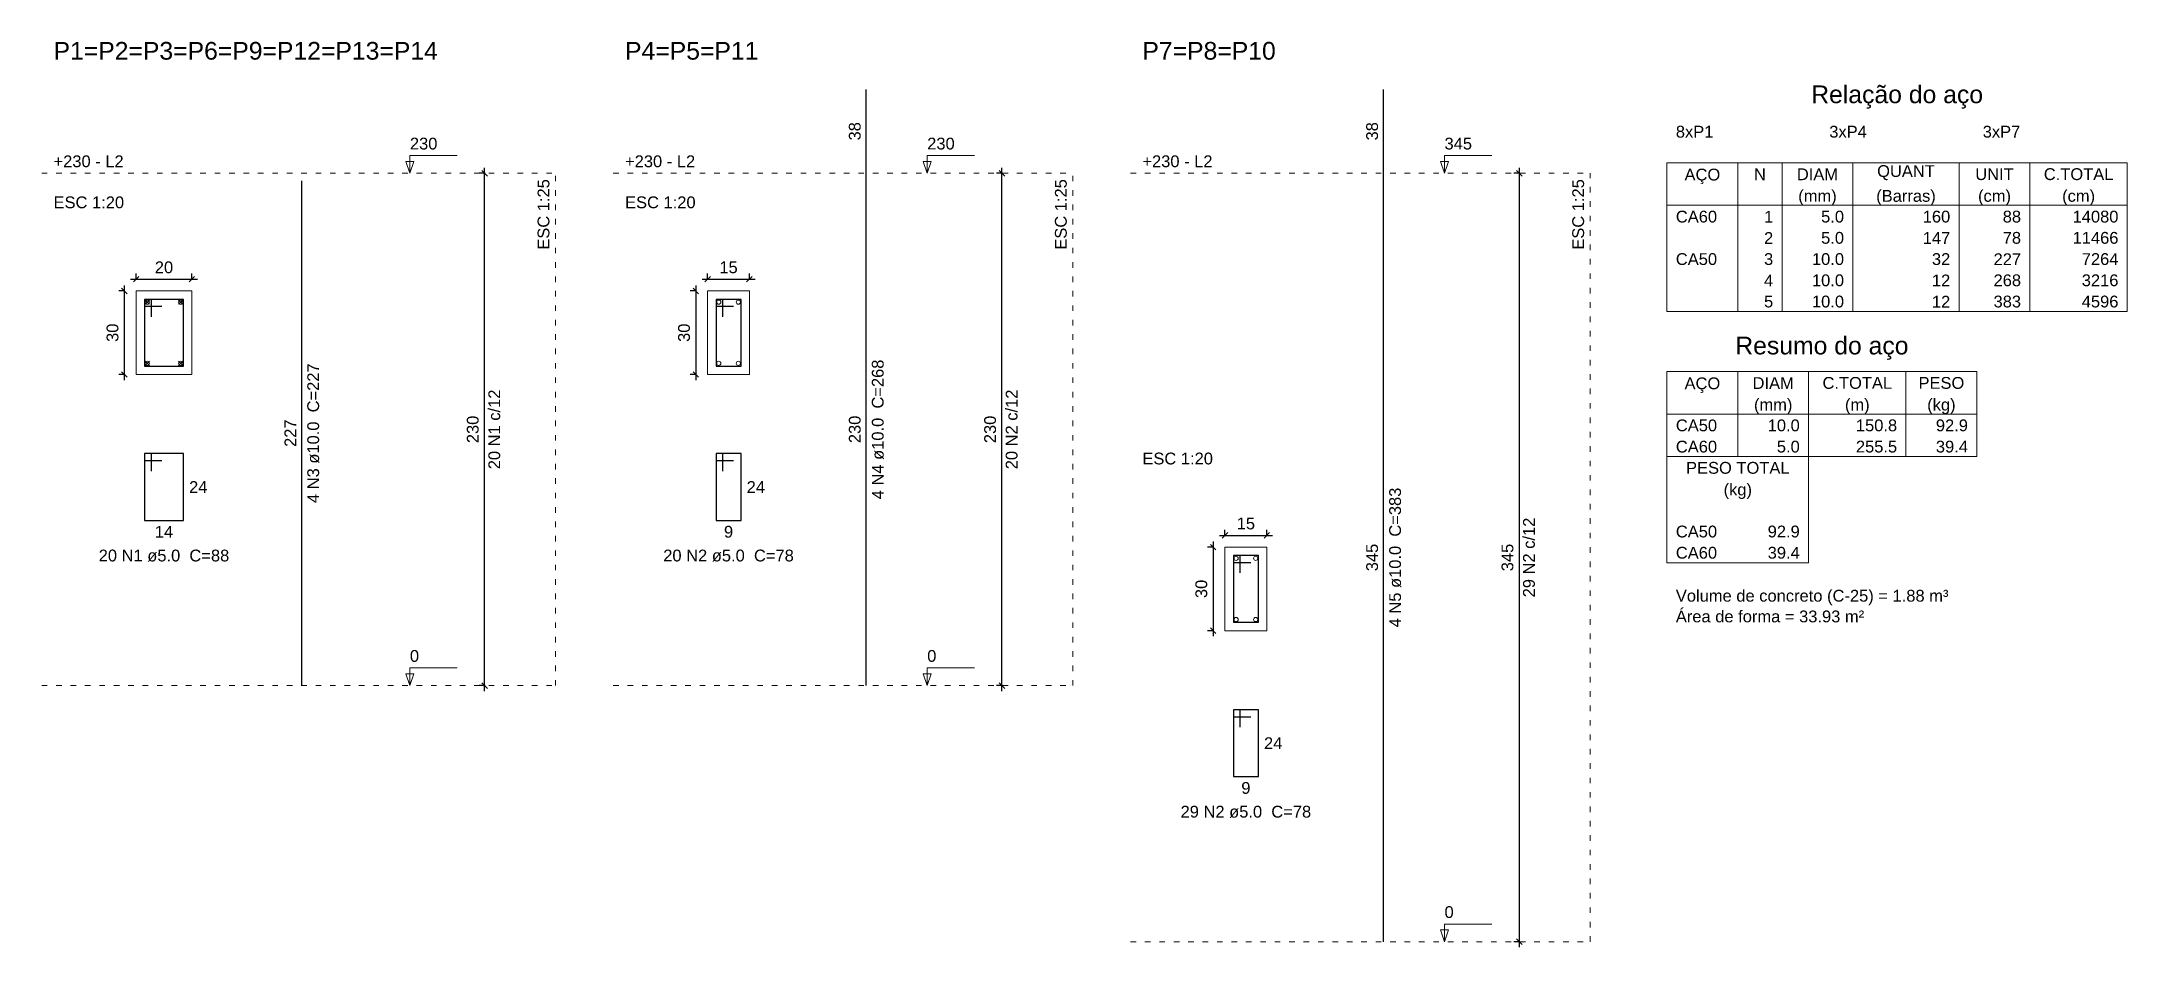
# Model space of a CAD drawing. Header units: millimetres. Extents: x 0 to 619, y -40 to 53.
# Drawn here: x 456.18 to 493.61, y 36.64 to 52.91 of the extents above; entities that cross this region are included whole.
import ezdxf

# ---------------------------------------------------------------- set-up
doc = ezdxf.new("R2010")
doc.units = ezdxf.units.MM
doc.linetypes.add('DOT2', pattern=[3.175, 0, -3.175])
for name, color, linetype, lineweight in [('DT-Barras na forma', 2, 'Continuous', 30), ('DT-Barras no corte', 5, 'Continuous', 5), ('DT-Barras rebatidas', 2, 'Continuous', 30), ('DT-Cotas', 9, 'Continuous', 5), ('DT-Forma', 5, 'Continuous', 5), ('DT-Pontilhado', 9, 'DOT2', 5), ('DT-Relação do aço', 9, 'Continuous', 5), ('DT-Textos', 7, 'Continuous', 5), ('DT-Título', 3, 'Continuous', 20)]:
    doc.layers.add(name, color=color, linetype=linetype, lineweight=lineweight)
doc.styles.add('Arial', font='arial.ttf')
doc.styles.get("Standard").update_dxf_attribs({"font": 'arial.ttf'})
doc.dimstyles.new('UM_20.000000', dxfattribs={"dimtxt": 0.18, "dimasz": 0.1, "dimexe": 0.1, "dimexo": 0.2, "dimgap": 0, "dimtad": 1, "dimtih": 1, "dimtoh": 1, "dimdec": 1, "dimlfac": 20, "dimzin": 0, "dimdsep": 46, "dimtxsty": 'Standard', "dimblk": 'CLOSED', "dimblk1": 'CLOSED', "dimblk2": 'CLOSED', "dimcen": 0.09, "dimdle": 0.1, "dimadec": 1, "dimazin": 2, "dimtfac": 1, "dimtdec": 4, "dimtofl": 0, "dimtmove": 0, "dimatfit": 3, "dimldrblk": 'CLOSED', "dimfxl": 1, "dimtolj": 1, "dimarcsym": 0})
doc.dimstyles.new('UM_25.000000', dxfattribs={"dimtxt": 0.18, "dimasz": 0.1, "dimexe": 0.1, "dimexo": 0.2, "dimgap": 0, "dimtad": 1, "dimtih": 1, "dimtoh": 1, "dimdec": 1, "dimlfac": 25, "dimzin": 0, "dimdsep": 46, "dimtxsty": 'Standard', "dimblk": 'CLOSED', "dimblk1": 'CLOSED', "dimblk2": 'CLOSED', "dimcen": 0.09, "dimdle": 0.1, "dimadec": 1, "dimazin": 2, "dimtfac": 1, "dimtdec": 4, "dimtofl": 0, "dimtmove": 0, "dimatfit": 3, "dimldrblk": 'CLOSED', "dimfxl": 1, "dimtolj": 1, "dimarcsym": 0})

msp = doc.modelspace()

# ---------------------------------------------------------------- texts
at = {"layer": 'DT-Barras na forma', "color": 7, "char_height": 0.2118, "width": 2.5416, "attachment_point": 8, "rotation": 90.00021, "line_spacing_factor": 0.9, "style": 'Arial'}
for s, insert in [('20 N1 c/12', (464.4138, 45.9432)), ('20 N2 c/12', (473.6975, 45.9432)), ('29 N2 c/12', (482.9812, 43.6432))]:
    msp.add_mtext(s, dxfattribs=dict(at, insert=insert))
at = {"layer": 'DT-Barras rebatidas', "color": 7, "char_height": 0.2118, "attachment_point": 8, "rotation": 90.00021, "line_spacing_factor": 0.9, "style": 'Arial'}
for s, insert, width in [('38', (470.8828, 51.2966), 0.90832), ('38', (480.1665, 51.2966), 0.90832), ('4 N4 ø10.0  C=268', (471.298, 45.9432), 4.32072), ('4 N3 ø10.0  C=227', (461.1671, 45.8752), 4.32072), ('227', (460.7519, 45.8752), 1.16248), ('230', (470.8828, 45.9432), 1.16248), ('4 N5 ø10.0  C=383', (480.5817, 43.6432), 4.32072), ('345', (480.1665, 43.6432), 1.16248)]:
    msp.add_mtext(s, dxfattribs=dict(at, insert=insert, width=width))
at = {"layer": 'DT-Barras rebatidas', "color": 7, "char_height": 0.2118, "line_spacing_factor": 0.9, "style": 'Arial'}
for s, insert, width, attachment_point in [('24', (458.8283, 45.0143), 0.90832, 1), ('24', (468.8342, 45.0143), 0.90832, 1), ('14', (458.3782, 44.2111), 0.90832, 2), ('9', (468.5091, 44.2111), 0.65416, 2), ('20 N1 ø5.0  C=88', (458.378, 43.5671), 4.06656, 8), ('20 N2 ø5.0  C=78', (468.5089, 43.5671), 4.06656, 8), ('24', (478.1179, 40.4143), 0.90832, 1), ('9', (477.7928, 39.6111), 0.65416, 2), ('29 N2 ø5.0  C=78', (477.7926, 38.9671), 4.06656, 8)]:
    msp.add_mtext(s, dxfattribs=dict(at, insert=insert, width=width, attachment_point=attachment_point))
at = {"layer": 'DT-Relação do aço', "color": 7, "line_spacing_factor": 0.9, "style": 'Arial'}
for s, insert, char_height, width, attachment_point in [('Relação do aço', (489.4796, 51.704), 0.3177, 5.33736, 8), ('8xP1', (485.5084, 51.1809), 0.2118, 1.01664, 7), ('3xP4', (488.2618, 51.1809), 0.2118, 1.01664, 7), ('3xP7', (491.0152, 51.1809), 0.2118, 1.01664, 7), ('AÇO', (485.9849, 50.3485), 0.2118, 0.76248, 8), ('N', (487.0175, 50.4184), 0.2118, 0.25416, 8), ('DIAM', (488.05, 50.4184), 0.2118, 1.01664, 8), ('QUANT', (489.6385, 50.4184), 0.2118, 1.2708, 8), ('UNIT', (491.227, 50.4184), 0.2118, 1.01664, 8), ('C.TOTAL', (492.7361, 50.4184), 0.2118, 1.77912, 8), ('(mm)', (488.05, 49.9673), 0.2118, 1.01664, 8), ('(Barras)', (489.6385, 49.9673), 0.2118, 2.03328, 8), ('(cm)', (491.227, 49.9673), 0.2118, 1.01664, 8), ('(cm)', (492.7361, 49.9673), 0.2118, 1.01664, 8), ('CA60', (485.5084, 49.6559), 0.2118, 1.01664, 7), ('1', (487.2557, 49.6559), 0.2118, 0.25416, 9), ('5.0', (488.5265, 49.6559), 0.2118, 0.76248, 9), ('160', (490.4327, 49.6559), 0.2118, 0.76248, 9), ('88', (491.7035, 49.6559), 0.2118, 0.50832, 9), ('14080', (493.4509, 49.6559), 0.2118, 1.2708, 9), ('2', (487.2557, 49.2747), 0.2118, 0.25416, 9), ('5.0', (488.5265, 49.2747), 0.2118, 0.76248, 9), ('147', (490.4327, 49.2747), 0.2118, 0.76248, 9), ('78', (491.7035, 49.2747), 0.2118, 0.50832, 9), ('11466', (493.4509, 49.2747), 0.2118, 1.2708, 9), ('CA50', (485.5084, 48.8934), 0.2118, 1.01664, 7), ('3', (487.2557, 48.8934), 0.2118, 0.25416, 9), ('10.0', (488.5265, 48.8934), 0.2118, 1.01664, 9), ('32', (490.4327, 48.8934), 0.2118, 0.50832, 9), ('227', (491.7035, 48.8934), 0.2118, 0.76248, 9), ('7264', (493.4509, 48.8934), 0.2118, 1.01664, 9), ('4', (487.2557, 48.5122), 0.2118, 0.25416, 9), ('10.0', (488.5265, 48.5122), 0.2118, 1.01664, 9), ('12', (490.4327, 48.5122), 0.2118, 0.50832, 9), ('268', (491.7035, 48.5122), 0.2118, 0.76248, 9), ('3216', (493.4509, 48.5122), 0.2118, 1.01664, 9), ('5', (487.2557, 48.131), 0.2118, 0.25416, 9), ('10.0', (488.5265, 48.131), 0.2118, 1.01664, 9), ('12', (490.4327, 48.131), 0.2118, 0.50832, 9), ('383', (491.7035, 48.131), 0.2118, 0.76248, 9), ('4596', (493.4509, 48.131), 0.2118, 1.01664, 9), ('Resumo do aço', (488.1294, 47.1927), 0.3177, 4.95612, 8), ('AÇO', (485.9849, 46.5996), 0.2118, 0.76248, 8), ('DIAM', (487.2557, 46.6695), 0.2118, 1.01664, 8), ('C.TOTAL', (488.7648, 46.6695), 0.2118, 1.77912, 8), ('PESO', (490.2739, 46.6695), 0.2118, 1.01664, 8), ('(mm)', (487.2557, 46.2184), 0.2118, 1.01664, 8), ('(m)', (488.7648, 46.2184), 0.2118, 0.76248, 8), ('(kg)', (490.2739, 46.2184), 0.2118, 1.01664, 8), ('CA50', (485.5084, 45.9071), 0.2118, 1.01664, 7), ('10.0', (487.7323, 45.9071), 0.2118, 1.01664, 9), ('150.8', (489.4796, 45.9071), 0.2118, 1.2708, 9), ('92.9', (490.7504, 45.9071), 0.2118, 1.01664, 9), ('CA60', (485.5084, 45.5258), 0.2118, 1.01664, 7), ('5.0', (487.7323, 45.5258), 0.2118, 0.76248, 9), ('255.5', (489.4796, 45.5258), 0.2118, 1.2708, 9), ('39.4', (490.7504, 45.5258), 0.2118, 1.01664, 9), ('PESO TOTAL', (486.6203, 45.1446), 0.2118, 2.5416, 8), ('(kg)', (486.6203, 44.6934), 0.2118, 1.01664, 8), ('CA50', (485.5084, 44.0009), 0.2118, 1.01664, 7), ('92.9', (487.7323, 44.0009), 0.2118, 1.01664, 9), ('CA60', (485.5084, 43.6196), 0.2118, 1.01664, 7), ('39.4', (487.7323, 43.6196), 0.2118, 1.01664, 9), ('Volume de concreto (C-25) = 1.88 m³', (485.5084, 42.7872), 0.2118, 8.8956, 7), ('Área de forma = 33.93 m²', (485.5084, 42.4759), 0.2118, 6.09984, 7)]:
    msp.add_mtext(s, dxfattribs=dict(at, insert=insert, char_height=char_height, width=width, attachment_point=attachment_point))
at = {"layer": 'DT-Textos', "char_height": 0.2118, "attachment_point": 7, "line_spacing_factor": 0.798, "style": 'Arial'}
for s, insert, width in [('230', (462.791, 50.9671), 0.76248), ('230', (472.0739, 50.9671), 0.76248), ('345', (481.3576, 50.9671), 0.76248), ('+230 - L2', (456.396, 50.6491), 2.28744), ('+230 - L2', (466.6519, 50.6491), 2.28744), ('+230 - L2', (475.9356, 50.6491), 2.28744), ('ESC 1:20', (456.396, 49.9121), 2.03328), ('ESC 1:20', (466.6519, 49.9121), 2.03328), ('ESC 1:20', (475.9356, 45.3121), 2.03328), ('0', (462.791, 41.7671), 0.25416), ('0', (472.0739, 41.7671), 0.25416), ('0', (481.3576, 37.1671), 0.25416)]:
    msp.add_mtext(s, dxfattribs=dict(at, insert=insert, width=width))
at = {"layer": 'DT-Textos', "char_height": 0.2118, "width": 2.03328, "attachment_point": 9, "rotation": 90.00021, "line_spacing_factor": 0.798, "style": 'Arial'}
for insert in [(465.2971, 50.4372), (474.581, 50.4372), (483.8647, 50.4372)]:
    msp.add_mtext('ESC 1:25', dxfattribs=dict(at, insert=insert))
at = {"layer": 'DT-Título', "char_height": 0.3177, "attachment_point": 7, "line_spacing_factor": 0.798, "style": 'Arial'}
for s, insert, width in [('P1=P2=P3=P6=P9=P12=P13=P14', (456.396, 52.579), 9.91224), ('P4=P5=P11', (466.6519, 52.579), 3.43116), ('P7=P8=P10', (475.9356, 52.579), 3.43116)]:
    msp.add_mtext(s, dxfattribs=dict(at, insert=insert, width=width))

# ---------------------------------------------------------------- blocks, each defined once
blk = doc.blocks.new('_OBLIQUE')
at = {"color": 0, "linetype": 'ByBlock', "lineweight": -2}
blk.add_line((-0.5, -0.5), (0.5, 0.5), dxfattribs=at)
blk = doc.blocks.new('*D327')
at = {"layer": 'Defpoints', "color": 0, "transparency": 16777216}
for p in [(457.878, 48.429), (457.666, 46.929), (457.878, 46.929)]:
    blk.add_point(p, dxfattribs=at)
at = {"layer": 'DT-Cotas', "color": 0, "lineweight": -2, "transparency": 16777216}
for p, q in [((457.678, 48.429), (457.566, 48.429)), ((457.666, 48.529), (457.666, 46.829)), ((457.678, 46.929), (457.566, 46.929))]:
    blk.add_line(p, q, dxfattribs=at)
at = {"layer": 'DT-Cotas', "color": 0, "lineweight": -2, "transparency": 16777216, "xscale": 0.1, "yscale": 0.1, "zscale": 0.1}
for p, rotation in [((457.666, 48.429), 90), ((457.666, 46.929), 270)]:
    blk.add_blockref('_OBLIQUE', p, dxfattribs=dict(at, rotation=rotation))
at = {"layer": 'DT-Cotas', "transparency": 16777216, "insert": (457.455, 47.679), "char_height": 0.2118, "attachment_point": 5, "rotation": 90, "style": 'Arial'}
blk.add_mtext('\\A1;30', dxfattribs=at)
blk = doc.blocks.new('*D328')
at = {"layer": 'Defpoints', "color": 0, "transparency": 16777216}
for p in [(457.878, 48.429), (458.878, 48.641), (458.878, 48.429)]:
    blk.add_point(p, dxfattribs=at)
at = {"layer": 'DT-Cotas', "color": 0, "lineweight": -2, "transparency": 16777216}
for p, q in [((457.878, 48.629), (457.878, 48.741)), ((458.878, 48.629), (458.878, 48.741)), ((457.778, 48.641), (458.978, 48.641))]:
    blk.add_line(p, q, dxfattribs=at)
at = {"layer": 'DT-Cotas', "color": 0, "lineweight": -2, "transparency": 16777216, "xscale": 0.1, "yscale": 0.1, "zscale": 0.1, "rotation": 180}
blk.add_blockref('_OBLIQUE', (457.878, 48.641), dxfattribs=at)
at = {"layer": 'DT-Cotas', "color": 0, "lineweight": -2, "transparency": 16777216, "xscale": 0.1, "yscale": 0.1, "zscale": 0.1}
blk.add_blockref('_OBLIQUE', (458.878, 48.641), dxfattribs=at)
at = {"layer": 'DT-Cotas', "transparency": 16777216, "insert": (458.378, 48.853), "char_height": 0.2118, "attachment_point": 5, "rotation": 0.0057, "style": 'Arial'}
blk.add_mtext('\\A1;20', dxfattribs=at)
blk = doc.blocks.new('*D320')
at = {"layer": 'Defpoints', "color": 0, "transparency": 16777216}
for p in [(464.132, 50.543), (464.344, 50.543), (464.344, 41.343)]:
    blk.add_point(p, dxfattribs=at)
at = {"layer": 'DT-Cotas', "color": 0, "lineweight": -2, "transparency": 16777216}
for p, q in [((464.144, 50.543), (464.032, 50.543)), ((464.132, 41.243), (464.132, 50.643)), ((464.144, 41.343), (464.032, 41.343))]:
    blk.add_line(p, q, dxfattribs=at)
at = {"layer": 'DT-Cotas', "color": 0, "lineweight": -2, "transparency": 16777216, "xscale": 0.1, "yscale": 0.1, "zscale": 0.1}
for p, rotation in [((464.132, 50.543), 90), ((464.132, 41.343), 270)]:
    blk.add_blockref('_OBLIQUE', p, dxfattribs=dict(at, rotation=rotation))
at = {"layer": 'DT-Cotas', "transparency": 16777216, "insert": (463.92, 45.943), "char_height": 0.2118, "attachment_point": 5, "rotation": 90, "style": 'Arial'}
blk.add_mtext('\\A1;230', dxfattribs=at)
blk = doc.blocks.new('*D321')
at = {"layer": 'Defpoints', "color": 0, "transparency": 16777216}
for p in [(468.134, 48.429), (467.922, 46.929), (468.134, 46.929)]:
    blk.add_point(p, dxfattribs=at)
at = {"layer": 'DT-Cotas', "color": 0, "lineweight": -2, "transparency": 16777216}
for p, q in [((467.934, 48.429), (467.822, 48.429)), ((467.922, 48.529), (467.922, 46.829)), ((467.934, 46.929), (467.822, 46.929))]:
    blk.add_line(p, q, dxfattribs=at)
at = {"layer": 'DT-Cotas', "color": 0, "lineweight": -2, "transparency": 16777216, "xscale": 0.1, "yscale": 0.1, "zscale": 0.1}
for p, rotation in [((467.922, 48.429), 90), ((467.922, 46.929), 270)]:
    blk.add_blockref('_OBLIQUE', p, dxfattribs=dict(at, rotation=rotation))
at = {"layer": 'DT-Cotas', "transparency": 16777216, "insert": (467.711, 47.679), "char_height": 0.2118, "attachment_point": 5, "rotation": 90, "style": 'Arial'}
blk.add_mtext('\\A1;30', dxfattribs=at)
blk = doc.blocks.new('*D322')
at = {"layer": 'Defpoints', "color": 0, "transparency": 16777216}
for p in [(468.134, 48.429), (468.884, 48.641), (468.884, 48.429)]:
    blk.add_point(p, dxfattribs=at)
at = {"layer": 'DT-Cotas', "color": 0, "lineweight": -2, "transparency": 16777216}
for p, q in [((468.134, 48.629), (468.134, 48.741)), ((468.884, 48.629), (468.884, 48.741)), ((468.034, 48.641), (468.984, 48.641))]:
    blk.add_line(p, q, dxfattribs=at)
at = {"layer": 'DT-Cotas', "color": 0, "lineweight": -2, "transparency": 16777216, "xscale": 0.1, "yscale": 0.1, "zscale": 0.1, "rotation": 180}
blk.add_blockref('_OBLIQUE', (468.134, 48.641), dxfattribs=at)
at = {"layer": 'DT-Cotas', "color": 0, "lineweight": -2, "transparency": 16777216, "xscale": 0.1, "yscale": 0.1, "zscale": 0.1}
blk.add_blockref('_OBLIQUE', (468.884, 48.641), dxfattribs=at)
at = {"layer": 'DT-Cotas', "transparency": 16777216, "insert": (468.509, 48.853), "char_height": 0.2118, "attachment_point": 5, "rotation": 0.0057, "style": 'Arial'}
blk.add_mtext('\\A1;15', dxfattribs=at)
blk = doc.blocks.new('*D323')
at = {"layer": 'Defpoints', "color": 0, "transparency": 16777216}
for p in [(473.416, 50.543), (473.628, 50.543), (473.628, 41.343)]:
    blk.add_point(p, dxfattribs=at)
at = {"layer": 'DT-Cotas', "color": 0, "lineweight": -2, "transparency": 16777216}
for p, q in [((473.428, 50.543), (473.316, 50.543)), ((473.416, 41.243), (473.416, 50.643)), ((473.428, 41.343), (473.316, 41.343))]:
    blk.add_line(p, q, dxfattribs=at)
at = {"layer": 'DT-Cotas', "color": 0, "lineweight": -2, "transparency": 16777216, "xscale": 0.1, "yscale": 0.1, "zscale": 0.1}
for p, rotation in [((473.416, 50.543), 90), ((473.416, 41.343), 270)]:
    blk.add_blockref('_OBLIQUE', p, dxfattribs=dict(at, rotation=rotation))
at = {"layer": 'DT-Cotas', "transparency": 16777216, "insert": (473.204, 45.943), "char_height": 0.2118, "attachment_point": 5, "rotation": 90, "style": 'Arial'}
blk.add_mtext('\\A1;230', dxfattribs=at)
blk = doc.blocks.new('*D324')
at = {"layer": 'Defpoints', "color": 0, "transparency": 16777216}
for p in [(477.418, 43.829), (477.206, 42.329), (477.418, 42.329)]:
    blk.add_point(p, dxfattribs=at)
at = {"layer": 'DT-Cotas', "color": 0, "lineweight": -2, "transparency": 16777216}
for p, q in [((477.218, 43.829), (477.106, 43.829)), ((477.206, 43.929), (477.206, 42.229)), ((477.218, 42.329), (477.106, 42.329))]:
    blk.add_line(p, q, dxfattribs=at)
at = {"layer": 'DT-Cotas', "color": 0, "lineweight": -2, "transparency": 16777216, "xscale": 0.1, "yscale": 0.1, "zscale": 0.1}
for p, rotation in [((477.206, 43.829), 90), ((477.206, 42.329), 270)]:
    blk.add_blockref('_OBLIQUE', p, dxfattribs=dict(at, rotation=rotation))
at = {"layer": 'DT-Cotas', "transparency": 16777216, "insert": (476.994, 43.079), "char_height": 0.2118, "attachment_point": 5, "rotation": 90, "style": 'Arial'}
blk.add_mtext('\\A1;30', dxfattribs=at)
blk = doc.blocks.new('*D325')
at = {"layer": 'Defpoints', "color": 0, "transparency": 16777216}
for p in [(477.418, 43.829), (478.168, 44.041), (478.168, 43.829)]:
    blk.add_point(p, dxfattribs=at)
at = {"layer": 'DT-Cotas', "color": 0, "lineweight": -2, "transparency": 16777216}
for p, q in [((477.318, 44.041), (478.268, 44.041)), ((477.418, 44.029), (477.418, 44.141)), ((478.168, 44.029), (478.168, 44.141))]:
    blk.add_line(p, q, dxfattribs=at)
at = {"layer": 'DT-Cotas', "color": 0, "lineweight": -2, "transparency": 16777216, "xscale": 0.1, "yscale": 0.1, "zscale": 0.1, "rotation": 180}
blk.add_blockref('_OBLIQUE', (477.418, 44.041), dxfattribs=at)
at = {"layer": 'DT-Cotas', "color": 0, "lineweight": -2, "transparency": 16777216, "xscale": 0.1, "yscale": 0.1, "zscale": 0.1}
blk.add_blockref('_OBLIQUE', (478.168, 44.041), dxfattribs=at)
at = {"layer": 'DT-Cotas', "transparency": 16777216, "insert": (477.793, 44.253), "char_height": 0.2118, "attachment_point": 5, "rotation": 0.0057, "style": 'Arial'}
blk.add_mtext('\\A1;15', dxfattribs=at)
blk = doc.blocks.new('*D326')
at = {"layer": 'Defpoints', "color": 0, "transparency": 16777216}
for p in [(482.7, 50.543), (482.911, 50.543), (482.911, 36.743)]:
    blk.add_point(p, dxfattribs=at)
at = {"layer": 'DT-Cotas', "color": 0, "lineweight": -2, "transparency": 16777216}
for p, q in [((482.711, 50.543), (482.6, 50.543)), ((482.7, 36.643), (482.7, 50.643)), ((482.711, 36.743), (482.6, 36.743))]:
    blk.add_line(p, q, dxfattribs=at)
at = {"layer": 'DT-Cotas', "color": 0, "lineweight": -2, "transparency": 16777216, "xscale": 0.1, "yscale": 0.1, "zscale": 0.1}
for p, rotation in [((482.7, 50.543), 90), ((482.7, 36.743), 270)]:
    blk.add_blockref('_OBLIQUE', p, dxfattribs=dict(at, rotation=rotation))
at = {"layer": 'DT-Cotas', "transparency": 16777216, "insert": (482.488, 43.643), "char_height": 0.2118, "attachment_point": 5, "rotation": 90, "style": 'Arial'}
blk.add_mtext('\\A1;345', dxfattribs=at)

# ---------------------------------------------------------------- dimensions: what is measured, and where the dimension line sits
at = {"layer": 'DT-Cotas'}
for base, p1, p2, dimstyle, override, picture, middle in [((464.1321, 50.5432), (464.3439, 41.3432), (464.3439, 50.5432), 'UM_25.000000', {"dimtxt": 0.2118, "dimasz": 0.1, "dimexe": 0.1, "dimexo": 0.2, "dimtad": 1, "dimtih": 0, "dimtoh": 0, "dimdec": 1, "dimlfac": 25, "dimzin": 8, "dimtxsty": 'Arial', "dimblk": 'OBLIQUE', "dimblk1": 'OBLIQUE', "dimblk2": 'OBLIQUE', "dimsah": 1, "dimdle": 0.1, "dimse1": 0, "dimse2": 0, "dimclrt": 256, "dimadec": 1, "dimazin": 3, "dimtmove": 2, "dimldrblk": 'OBLIQUE'}, '*D320', (463.9203, 45.9432)), ((473.4158, 50.5432), (473.6276, 41.3432), (473.6276, 50.5432), 'UM_25.000000', {"dimtxt": 0.2118, "dimasz": 0.1, "dimexe": 0.1, "dimexo": 0.2, "dimtad": 1, "dimtih": 0, "dimtoh": 0, "dimdec": 1, "dimlfac": 25, "dimzin": 8, "dimtxsty": 'Arial', "dimblk": 'OBLIQUE', "dimblk1": 'OBLIQUE', "dimblk2": 'OBLIQUE', "dimsah": 1, "dimdle": 0.1, "dimse1": 0, "dimse2": 0, "dimclrt": 256, "dimadec": 1, "dimazin": 3, "dimtmove": 2, "dimldrblk": 'OBLIQUE'}, '*D323', (473.204, 45.9432)), ((482.6995, 50.5432), (482.9113, 36.7432), (482.9113, 50.5432), 'UM_25.000000', {"dimtxt": 0.2118, "dimasz": 0.1, "dimexe": 0.1, "dimexo": 0.2, "dimtad": 1, "dimtih": 0, "dimtoh": 0, "dimdec": 1, "dimlfac": 25, "dimzin": 8, "dimtxsty": 'Arial', "dimblk": 'OBLIQUE', "dimblk1": 'OBLIQUE', "dimblk2": 'OBLIQUE', "dimsah": 1, "dimdle": 0.1, "dimse1": 0, "dimse2": 0, "dimclrt": 256, "dimadec": 1, "dimazin": 3, "dimtmove": 2, "dimldrblk": 'OBLIQUE'}, '*D326', (482.4877, 43.6432)), ((457.6664, 46.9292), (457.8782, 48.4292), (457.8782, 46.9292), 'UM_20.000000', {"dimtxt": 0.2118, "dimasz": 0.1, "dimexe": 0.1, "dimexo": 0.2, "dimtad": 1, "dimtih": 0, "dimtoh": 0, "dimdec": 1, "dimlfac": 20, "dimzin": 8, "dimtxsty": 'Arial', "dimblk": 'OBLIQUE', "dimblk1": 'OBLIQUE', "dimblk2": 'OBLIQUE', "dimsah": 1, "dimdle": 0.1, "dimse1": 0, "dimse2": 0, "dimclrt": 256, "dimadec": 1, "dimazin": 3, "dimtmove": 2, "dimldrblk": 'OBLIQUE'}, '*D327', (457.4546, 47.6792)), ((467.9223, 46.9292), (468.1341, 48.4292), (468.1341, 46.9292), 'UM_20.000000', {"dimtxt": 0.2118, "dimasz": 0.1, "dimexe": 0.1, "dimexo": 0.2, "dimtad": 1, "dimtih": 0, "dimtoh": 0, "dimdec": 1, "dimlfac": 20, "dimzin": 8, "dimtxsty": 'Arial', "dimblk": 'OBLIQUE', "dimblk1": 'OBLIQUE', "dimblk2": 'OBLIQUE', "dimsah": 1, "dimdle": 0.1, "dimse1": 0, "dimse2": 0, "dimclrt": 256, "dimadec": 1, "dimazin": 3, "dimtmove": 2, "dimldrblk": 'OBLIQUE'}, '*D321', (467.7105, 47.6792)), ((477.206, 42.3292), (477.4178, 43.8292), (477.4178, 42.3292), 'UM_20.000000', {"dimtxt": 0.2118, "dimasz": 0.1, "dimexe": 0.1, "dimexo": 0.2, "dimtad": 1, "dimtih": 0, "dimtoh": 0, "dimdec": 1, "dimlfac": 20, "dimzin": 8, "dimtxsty": 'Arial', "dimblk": 'OBLIQUE', "dimblk1": 'OBLIQUE', "dimblk2": 'OBLIQUE', "dimsah": 1, "dimdle": 0.1, "dimse1": 0, "dimse2": 0, "dimclrt": 256, "dimadec": 1, "dimazin": 3, "dimtmove": 2, "dimldrblk": 'OBLIQUE'}, '*D324', (476.9942, 43.0792))]:
    dim = msp.add_linear_dim(base=base, p1=p1, p2=p2, angle=90, dimstyle=dimstyle, override=override, dxfattribs=at)
    dim.commit()
    dim.dimension.update_dxf_attribs({"geometry": picture, "text_midpoint": middle, "dimtype": 160, "text_rotation": 90})
for base, p1, p2, picture, middle in [((458.8782, 48.641), (457.8782, 48.4292), (458.8782, 48.4292), '*D328', (458.3782, 48.8528)), ((468.8841, 48.641), (468.1341, 48.4292), (468.8841, 48.4292), '*D322', (468.5091, 48.8528)), ((478.1678, 44.041), (477.4178, 43.8292), (478.1678, 43.8292), '*D325', (477.7928, 44.2528))]:
    dim = msp.add_linear_dim(base=base, p1=p1, p2=p2, dimstyle='UM_20.000000', override={"dimtxt": 0.2118, "dimasz": 0.1, "dimexe": 0.1, "dimexo": 0.2, "dimtad": 1, "dimtih": 0, "dimtoh": 0, "dimdec": 1, "dimlfac": 20, "dimzin": 8, "dimtxsty": 'Arial', "dimblk": 'OBLIQUE', "dimblk1": 'OBLIQUE', "dimblk2": 'OBLIQUE', "dimsah": 1, "dimdle": 0.1, "dimse1": 0, "dimse2": 0, "dimclrt": 256, "dimadec": 1, "dimazin": 3, "dimtmove": 2, "dimldrblk": 'OBLIQUE'}, dxfattribs=at)
    dim.commit()
    dim.dimension.update_dxf_attribs({"geometry": picture, "text_midpoint": middle, "dimtype": 160, "text_rotation": 0.00573})

# ---------------------------------------------------------------- linework, layer by layer
at = {"layer": 'DT-Barras na forma'}
for p, q in [((458.1532, 48.2792), (458.0282, 48.2792)), ((458.0282, 48.2792), (458.0282, 47.0792)), ((458.7282, 48.2792), (458.0282, 48.2792)), ((458.0282, 48.2792), (458.0282, 48.1542)), ((458.0282, 48.1542), (458.3407, 48.1542)), ((458.1532, 47.9667), (458.1532, 48.2792)), ((458.7282, 47.0792), (458.7282, 48.2792)), ((468.4091, 48.2792), (468.2841, 48.2792)), ((468.2841, 48.2792), (468.2841, 47.0792)), ((468.7341, 48.2792), (468.2841, 48.2792)), ((468.2841, 48.2792), (468.2841, 48.1542)), ((468.2841, 48.1542), (468.5966, 48.1542)), ((468.4091, 47.9667), (468.4091, 48.2792)), ((468.7341, 47.0792), (468.7341, 48.2792)), ((458.0282, 47.0792), (458.7282, 47.0792)), ((468.2841, 47.0792), (468.7341, 47.0792)), ((477.6928, 43.6792), (477.5678, 43.6792)), ((477.5678, 43.6792), (477.5678, 42.4792)), ((478.0178, 43.6792), (477.5678, 43.6792)), ((477.5678, 43.6792), (477.5678, 43.5542)), ((477.5678, 43.5542), (477.8803, 43.5542)), ((477.6928, 43.3667), (477.6928, 43.6792)), ((478.0178, 42.4792), (478.0178, 43.6792)), ((477.5678, 42.4792), (478.0178, 42.4792))]:
    msp.add_line(p, q, dxfattribs=at)
at = {"layer": 'DT-Barras no corte'}
for p, q in [((458.0407, 48.1917), (458.1157, 48.2667)), ((458.0407, 48.2667), (458.1157, 48.1917)), ((458.6407, 48.1917), (458.7157, 48.2667)), ((458.6407, 48.2667), (458.7157, 48.1917)), ((458.0407, 47.0917), (458.1157, 47.1667)), ((458.0407, 47.1667), (458.1157, 47.0917)), ((458.6407, 47.0917), (458.7157, 47.1667)), ((458.6407, 47.1667), (458.7157, 47.0917))]:
    msp.add_line(p, q, dxfattribs=at)
for centre in [(458.0782, 48.2292), (458.6782, 48.2292), (468.3341, 48.2292), (468.6841, 48.2292), (458.0782, 47.1292), (458.6782, 47.1292), (468.3341, 47.1292), (468.6841, 47.1292), (477.6178, 43.6292), (477.9678, 43.6292), (477.6178, 42.5292), (477.9678, 42.5292)]:
    msp.add_circle(centre, 0.0375, dxfattribs=at)
at = {"layer": 'DT-Barras rebatidas'}
for p, q in [((470.9801, 50.5432), (470.9801, 52.0499)), ((480.2638, 50.5432), (480.2638, 52.0499)), ((470.9801, 41.3432), (470.9801, 50.5432)), ((480.2638, 36.7432), (480.2638, 50.5432)), ((460.8492, 41.3432), (460.8492, 50.4072)), ((458.1532, 45.5084), (458.0282, 45.5084)), ((458.0282, 45.5084), (458.0282, 44.3084)), ((458.7282, 45.5084), (458.0282, 45.5084)), ((458.0282, 45.5084), (458.0282, 45.3834)), ((458.0282, 45.3834), (458.3407, 45.3834)), ((458.1532, 45.1959), (458.1532, 45.5084)), ((458.7282, 44.3084), (458.7282, 45.5084)), ((468.4091, 45.5084), (468.2841, 45.5084)), ((468.2841, 45.5084), (468.2841, 44.3084)), ((468.7341, 45.5084), (468.2841, 45.5084)), ((468.2841, 45.5084), (468.2841, 45.3834)), ((468.2841, 45.3834), (468.5966, 45.3834)), ((468.4091, 45.1959), (468.4091, 45.5084)), ((468.7341, 44.3084), (468.7341, 45.5084)), ((458.0282, 44.3084), (458.7282, 44.3084)), ((468.2841, 44.3084), (468.7341, 44.3084)), ((477.6928, 40.9084), (477.5678, 40.9084)), ((477.5678, 40.9084), (477.5678, 39.7084)), ((478.0178, 40.9084), (477.5678, 40.9084)), ((477.5678, 40.9084), (477.5678, 40.7834)), ((477.6928, 40.5959), (477.6928, 40.9084)), ((478.0178, 39.7084), (478.0178, 40.9084)), ((477.5678, 40.7834), (477.8803, 40.7834)), ((477.5678, 39.7084), (478.0178, 39.7084))]:
    msp.add_line(p, q, dxfattribs=at)
at = {"layer": 'DT-Forma'}
for points in [[(457.8782, 46.9292), (457.8782, 48.4292), (458.8782, 48.4292), (458.8782, 46.9292), (457.8782, 46.9292)], [(468.1341, 46.9292), (468.1341, 48.4292), (468.8841, 48.4292), (468.8841, 46.9292), (468.1341, 46.9292)], [(477.4178, 42.3292), (477.4178, 43.8292), (478.1678, 43.8292), (478.1678, 42.3292), (477.4178, 42.3292)]]:
    msp.add_lwpolyline(points, close=True, dxfattribs=at)
at = {"layer": 'DT-Pontilhado', "ltscale": 0.05}
for p, q in [((456.1838, 50.5432), (465.4029, 50.5432)), ((465.4029, 41.3432), (465.4029, 50.5432)), ((466.4397, 50.5432), (474.6866, 50.5432)), ((474.6866, 41.3432), (474.6866, 50.5432)), ((475.7234, 50.5432), (483.9703, 50.5432)), ((483.9703, 36.7432), (483.9703, 50.5432)), ((456.1838, 41.3432), (465.4029, 41.3432)), ((466.4397, 41.3432), (474.6866, 41.3432)), ((475.7234, 36.7432), (483.9703, 36.7432))]:
    msp.add_line(p, q, dxfattribs=at)
at = {"layer": 'DT-Relação do aço', "linetype": 'Continuous'}
for p, q in [((485.3495, 50.7297), (493.6097, 50.7297)), ((485.3495, 50.7297), (485.3495, 49.9673)), ((486.6203, 50.7297), (486.6203, 49.9673)), ((487.4146, 50.7297), (487.4146, 49.9673)), ((488.6854, 50.7297), (488.6854, 49.9673)), ((490.5916, 50.7297), (490.5916, 49.9673)), ((491.8624, 50.7297), (491.8624, 49.9673)), ((493.6097, 50.7297), (493.6097, 49.9673)), ((485.3495, 49.9673), (493.6097, 49.9673)), ((485.3495, 49.9673), (485.3495, 48.0611)), ((486.6203, 49.9673), (486.6203, 48.0611)), ((487.4146, 49.9673), (487.4146, 48.0611)), ((488.6854, 49.9673), (488.6854, 48.0611)), ((490.5916, 49.9673), (490.5916, 48.0611)), ((491.8624, 49.9673), (491.8624, 48.0611)), ((493.6097, 49.9673), (493.6097, 48.0611)), ((485.3495, 48.0611), (493.6097, 48.0611)), ((485.3495, 46.9809), (490.9093, 46.9809)), ((485.3495, 46.9809), (485.3495, 46.2184)), ((486.6203, 46.9809), (486.6203, 46.2184)), ((487.8911, 46.9809), (487.8911, 46.2184)), ((489.6385, 46.9809), (489.6385, 46.2184)), ((490.9093, 46.9809), (490.9093, 46.2184)), ((485.3495, 46.2184), (490.9093, 46.2184)), ((485.3495, 46.2184), (485.3495, 45.4559)), ((486.6203, 46.2184), (486.6203, 45.4559)), ((487.8911, 46.2184), (487.8911, 45.4559)), ((489.6385, 46.2184), (489.6385, 45.4559)), ((490.9093, 46.2184), (490.9093, 45.4559)), ((485.3495, 45.4559), (490.9093, 45.4559)), ((485.3495, 45.4559), (485.3495, 44.3122)), ((487.8911, 45.4559), (487.8911, 44.3122)), ((485.3495, 44.3122), (485.3495, 43.5497)), ((487.8911, 44.3122), (487.8911, 43.5497)), ((485.3495, 43.5497), (487.8911, 43.5497))]:
    msp.add_line(p, q, dxfattribs=at)
at = {"layer": 'DT-Textos'}
for points in [[(462.8613, 50.755), (462.7907, 50.5432), (462.7201, 50.755), (462.8613, 50.755)], [(472.145, 50.755), (472.0744, 50.5432), (472.0038, 50.755), (472.145, 50.755)], [(481.4287, 50.755), (481.3581, 50.5432), (481.2875, 50.755), (481.4287, 50.755)], [(462.8613, 41.555), (462.7907, 41.3432), (462.7201, 41.555), (462.8613, 41.555)], [(472.145, 41.555), (472.0744, 41.3432), (472.0038, 41.555), (472.145, 41.555)], [(481.4287, 36.955), (481.3581, 36.7432), (481.2875, 36.955), (481.4287, 36.955)]]:
    msp.add_lwpolyline(points, close=True, dxfattribs=at)
for points in [[(462.7907, 50.5432), (462.7907, 50.8609), (463.6379, 50.8609)], [(472.0744, 50.5432), (472.0744, 50.8609), (472.9216, 50.8609)], [(481.3581, 50.5432), (481.3581, 50.8609), (482.2053, 50.8609)], [(462.7907, 41.3432), (462.7907, 41.6609), (463.6379, 41.6609)], [(472.0744, 41.3432), (472.0744, 41.6609), (472.9216, 41.6609)], [(481.3581, 36.7432), (481.3581, 37.0609), (482.2053, 37.0609)]]:
    msp.add_lwpolyline(points, dxfattribs=at)

msp.set_redraw_order([(e.dxf.handle, doc.entitydb.next_handle()) for e in msp.query("TEXT MTEXT ATTDEF DIMENSION ARC_DIMENSION")])  # texts and dimensions are drawn at this point

doc.saveas('drawing.dxf')
